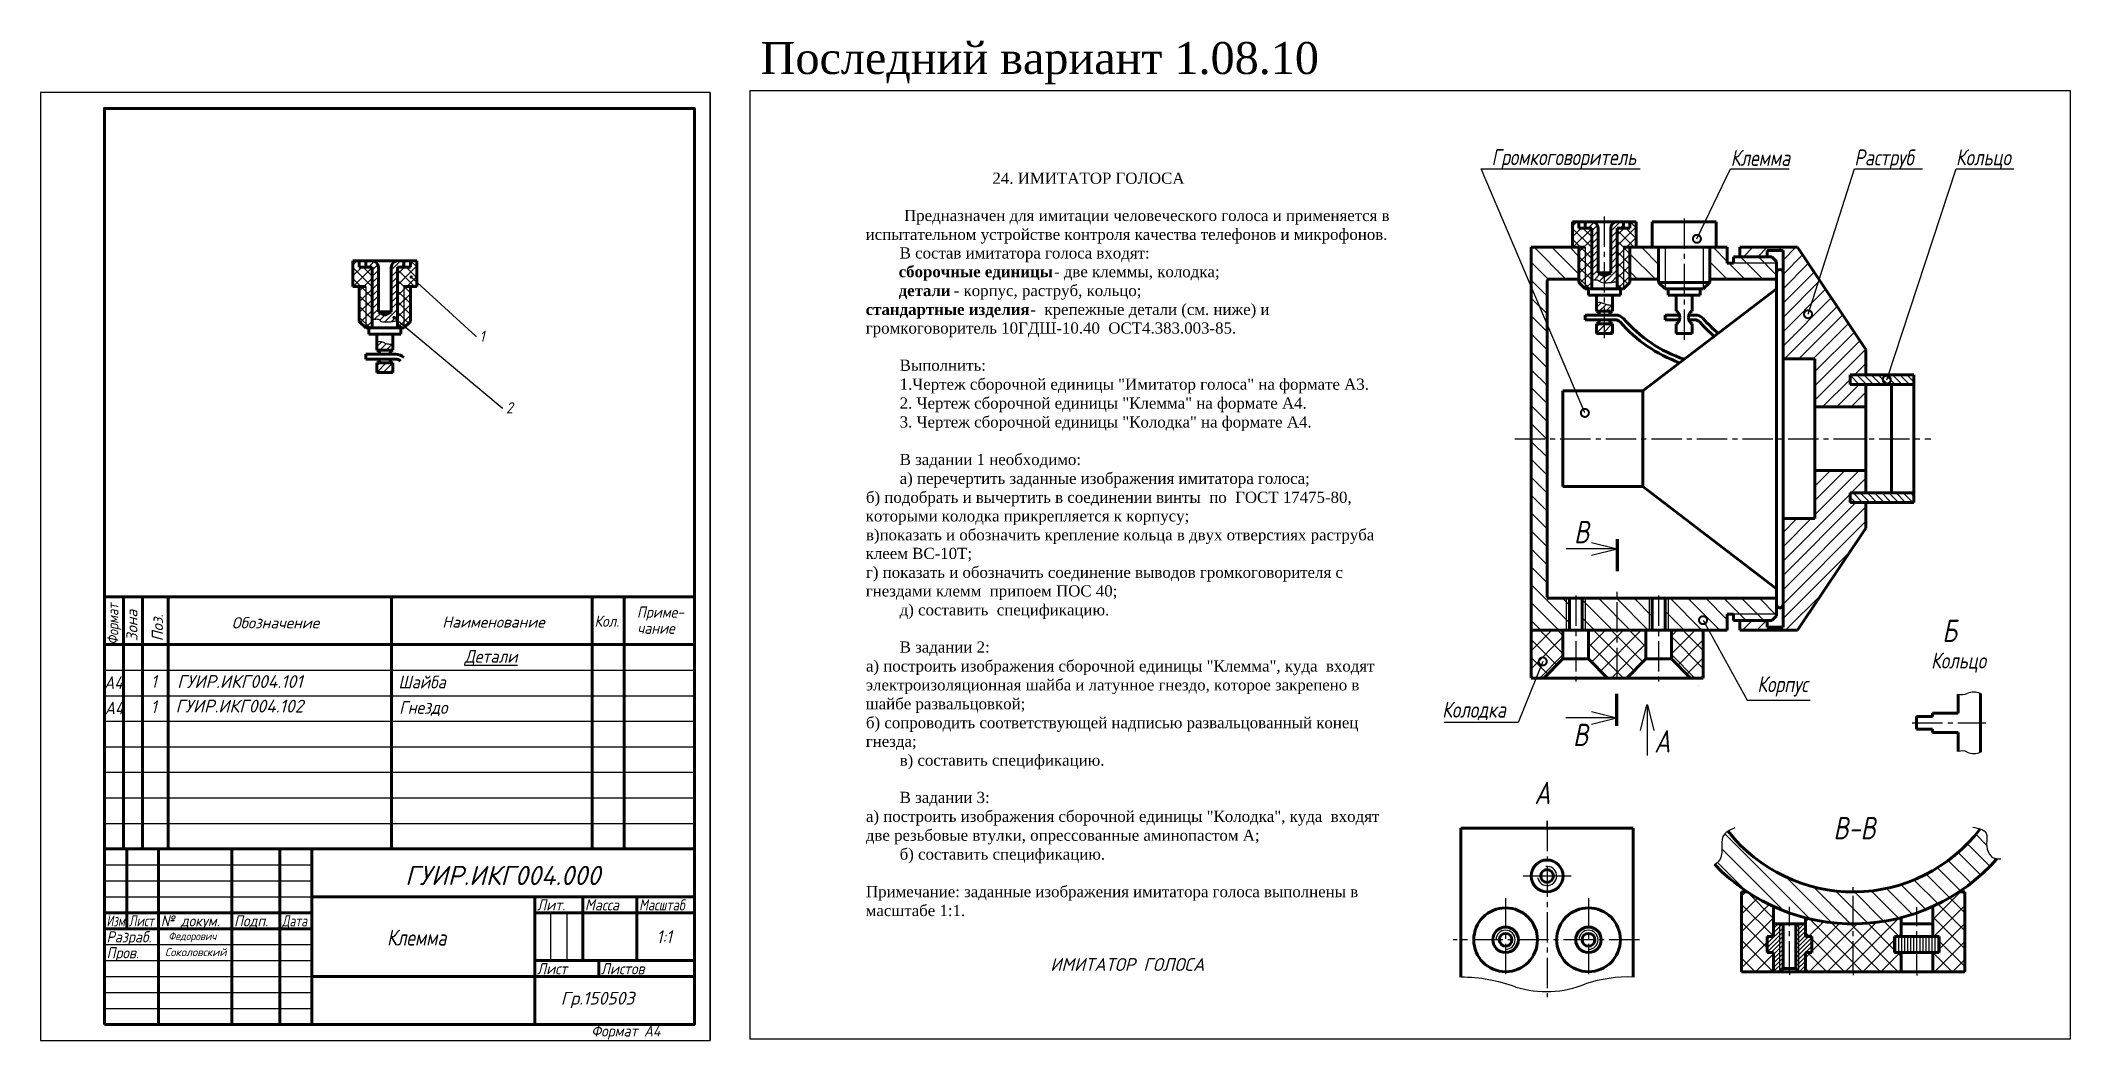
# Model space of a CAD drawing. Header units: millimetres. Extents: x 0 to 636, y 0 to 313.
import ezdxf
from ezdxf import colors
from ezdxf.entities.mleader import LeaderData, LeaderLine
from ezdxf.math import Vec2, Vec3

# ---------------------------------------------------------------- set-up
doc = ezdxf.new("R2010")
doc.units = ezdxf.units.MM
doc.header["$LTSCALE"] = 0.5
doc.linetypes.add('осевая2', pattern=[28.575000000000003, 19.05, -3.175, 3.175, -3.175])
doc.layers.get('Defpoints').update_dxf_attribs({"color": 5})
doc.styles.add('MtXpl_Times_New_Roma', font='timesbd.ttf')
doc.styles.get("Standard").update_dxf_attribs({"font": 'isocpeui.ttf', "width": 0.9})
doc.styles.add('стиль1', font='times.ttf')
doc.dimstyles.get("Standard").update_dxf_attribs({"dimtxt": 5, "dimasz": 5, "dimexe": 2, "dimexo": 0, "dimgap": 1.5, "dimtad": 1, "dimdec": 0, "dimzin": 0, "dimtxsty": 'Standard', "dimcen": 5, "dimadec": 0, "dimazin": 0, "dimtfac": 1, "dimtdec": 0, "dimtofl": 0, "dimtmove": 0, "dimatfit": 3, "dimldrblk": 'DOTSMALL', "dimfxl": 1, "dimtolj": 1, "dimtzin": 0, "dimarcsym": 0})
pattern_1 = [(45, (417.5953580623711, -1.034111595018771), (-2.245064030267288, 2.245064030267288), [])]

msp = doc.modelspace()

# ---------------------------------------------------------------- texts
at = {"color": 1, "lineweight": -3, "style": 'стиль1'}
msp.add_text('Последний вариант 1.08.10', height=10, dxfattribs=at).set_placement((225.7907441036664, 302.7963418218468))
at = {"color": 7, "lineweight": -3, "width": 0.8}
for s, height, p in [('Громкоговоритель', 5, (454.9616666395034, 274.2481422469569)), ('Клемма', 5, (529.9611078875864, 274.0135676266336)), ('Раструб', 5, (568.7302003833221, 274.1454301323072)), ('Кольцо', 5, (600.5705058993653, 274.1807401110955)), ('В', 7, (480.8283246005718, 155.7580426246807)), ('Б', 7, (596.2917670775538, 124.8406893297594)), ('Кольцо', 5, (592.7917670775538, 116.5073559964261)), ('Корпус', 5, (538.3006455309836, 109.1001419739343)), ('Колодка', 5, (439.4869306702028, 101.1119787709166)), ('В', 7, (480.5133234349502, 92.19354133580742)), ('А', 7, (505.983455926056, 90.20425702478776)), ('А', 7, (468.3792004872553, 74.01965252728306)), ('В-В', 7, (562.1586552312764, 63.00802884533562)), ('Клемма', 5, (108.6287468329738, 29.69943764811023))]:
    msp.add_text(s, height=height, dxfattribs=at).set_placement(p)
at = {"color": 7}
for s, style, p in [('                                 24. ИМИТАТОР ГОЛОСА', 'стиль1', (254.8389576342213, 268.3937842459909)), ('Предназначен для имитации человеческого голоса и применяется в', 'стиль1', (270.7455906551297, 256.7271175793243)), ('испытательном устройстве контроля качества телефонов и микрофонов.', 'стиль1', (258.7228797683237, 250.805464130634)), ('           В состав имитатора голоса входят:', 'стиль1', (254.8389576342213, 244.9721307973007)), ('сборочные единицы', 'MtXpl_Times_New_Roma', (269.0509259110778, 239.1312107587651)), ('детали', 'MtXpl_Times_New_Roma', (269.0509259110778, 233.2095573100749)), (' - корпус, раструб, кольцо;', 'стиль1', (284.9931224428697, 233.2095573100749)), (' - две клеммы, колодка;', 'стиль1', (316.4400155064535, 239.1312107587651)), ('стандартные изделия ', 'MtXpl_Times_New_Roma', (258.7149489824549, 227.2879038613846)), ('-  крепежные детали (см. ниже) и', 'стиль1', (310.3576512945936, 227.2879038613846)), ('громкоговоритель 10ГДШ-10.40  ОСТ4.383.003-85.', 'стиль1', (258.7607312463338, 221.4545705280513)), ('           Выполнить:', 'стиль1', (254.8389576342213, 209.7879038613846)), ('           1.Чертеж сборочной единицы "Имитатор голоса" на формате А3.', 'стиль1', (254.8389576342213, 203.8662504126944)), ('           2. Чертеж сборочной единицы "Клемма" на формате А4.', 'стиль1', (254.8389576342213, 197.9445969640042)), ('           3. Чертеж сборочной единицы "Колодка" на формате А4.', 'стиль1', (254.8389576342213, 192.022943515314)), ('           В задании 1 необходимо:', 'стиль1', (254.8389576342213, 180.2679567332904)), ('   б) подобрать и вычертить в соединении винты  по  ГОСТ 17475-80,', 'стиль1', (254.8389576342213, 168.4246498359099)), ('           а) перечертить заданные изображения имитатора голоса;', 'стиль1', (254.8389576342213, 174.3463032846002)), ('которыми колодка прикрепляется к корпусу;', 'стиль1', (258.7228797683237, 162.5913165025766)), ('   в)показать и обозначить крепление кольца в двух отверстиях раструба', 'стиль1', (254.8389576342213, 156.6696630538864)), ('клеем ВС-10Т;', 'стиль1', (258.7228797683237, 150.836329720553)), ('   г) показать и обозначить соединение выводов громкоговорителя с', 'стиль1', (254.8389576342213, 144.9146762718628)), ('гнездами клемм  припоем ПОС 40;', 'стиль1', (258.7607312463338, 139.0813429385295)), ('           д) составить  спецификацию.', 'стиль1', (254.8389576342213, 133.1596894898393)), ('           В задании 2:', 'стиль1', (254.8389576342213, 121.4930228231726)), ('   а) построить изображения сборочной единицы "Клемма", куда  входят', 'стиль1', (254.8389576342213, 115.5713693744823)), ('электроизоляционная шайба и латунное гнездо, которое закрепено в', 'стиль1', (258.7708249738031, 109.6497159257921)), ('шайбе развальцовкой;', 'стиль1', (258.7228797683237, 103.7280624771019)), ('   б) сопроводить соответствующей надписью развальцованный конец', 'стиль1', (254.8389576342213, 97.80640902841168)), ('гнезда;', 'стиль1', (258.7607312463338, 91.97307569507834)), ('           в) составить спецификацию.', 'стиль1', (254.8389576342213, 86.05142224638813)), ('           В задании 3:', 'стиль1', (254.8389576342213, 74.38475557972146)), ('   а) построить изображения сборочной единицы "Колодка", куда  входят', 'стиль1', (254.8389576342213, 68.46310213103125)), ('две резьбовые втулки, опрессованные аминопастом А;', 'стиль1', (258.7733484056704, 62.54144868234103)), ('           б) составить спецификацию.', 'стиль1', (254.8389576342213, 56.61979523365081)), ('   Примечание: заданные изображения имитатора голоса выполнены в', 'стиль1', (254.8389576342213, 44.86480845162724)), ('масштабе 1:1.', 'стиль1', (258.7228797683237, 38.94315500293702))]:
    msp.add_text(s, height=3.5, dxfattribs=dict(at, style=style)).set_placement(p)
at = {"color": 7, "linetype": 'Continuous', "width": 0.8}
msp.add_text('Формат', height=3.5, rotation=90, dxfattribs=at).set_placement((24.38106117667871, 124.0000002780579))
at = {"color": 7, "linetype": 'Continuous'}
for s, p in [('Зона', (30.38106117667871, 125.0424217704269)), ('Поз.', (38.38106117667871, 125.0424217704268))]:
    msp.add_text(s, height=3.5, rotation=90, dxfattribs=at).set_placement(p)
at = {"color": 7, "linetype": 'Continuous', "width": 0.9}
for s, p in [('Приме-', (186.9802692869962, 132.4380494544434)), ('Кол.', (173.671222448186, 129.5909810417603)), ('чание', (187.1121858670722, 127.3761800484579))]:
    msp.add_text(s, height=3.5, dxfattribs=at).set_placement(p)
at = {"color": 7, "linetype": 'Continuous'}
for s, p in [('Обозначение', (59.96475230612779, 129.0955061750602)), ('Наименование', (125.9480959628156, 129.3308708503545))]:
    msp.add_text(s, height=3.5, dxfattribs=at).set_placement(p)
at = {"color": 7, "linetype": 'Continuous', "lineweight": -3}
for s, width, p in [('Изм.', 0.7, (20.67122178305425, 35.70215167938898)), ('Лист', 0.75, (27.67122178305425, 35.70215167938898)), ('№ докум.', 0.9, (37.67122178305431, 35.70215167938898)), ('Подп.', 0.9, (60.67122178305434, 35.70215167938898)), ('Дата', 0.75, (75.67122178305434, 35.70215167938898)), ('Лит.', 0.9, (155.6712217830542, 40.70215167938898)), ('Масса', 0.9, (170.6712217830542, 40.70215167938898)), ('Масштаб', 0.8, (187.6712217830542, 40.70215167938898)), ('Разраб.', 0.9, (20.67122178305422, 30.70215167938898)), ('Пров.', 0.9, (20.67122178305425, 25.70215167938898)), ('Лист', 0.9, (155.6712217830542, 20.70215167938898)), ('Листов', 0.9, (175.6712217830542, 20.70215167938898))]:
    msp.add_text(s, height=3.5, dxfattribs=dict(at, width=width)).set_placement(p)
at = {"color": 7, "linetype": 'Continuous', "lineweight": 70, "width": 0.9}
msp.add_text('Формат А4', height=3.5, dxfattribs=at).set_placement((172.6632925705109, 1.202439708840757))
at = {"attachment_point": 1}
for s, width, gutter_width, insert, char_height in [('\\pxqc;{\\LДетали}', 63, 50, (109.7448770754485, 122.3192528114203), 4), ('А4', 6.033850135888997, 50, (19.86182941529319, 114.1025658721546), 4), ('1', 8.01451812633968, 50, (34.64093057836544, 114.4481726128333), 4), ('{\\H0.4x;\\W1;ГУИР.ИКГ004.101}', 69.9253370720071, 50, (42.81670298999052, 114.4319622579033), 10), ('Шайба', 63, 50, (112.2033987459436, 114.2910371602948), 4), ('А4', 6.033850135888997, 50, (20.09820962068989, 106.1221513738706), 4), ('1', 8.01451812633968, 50, (34.63798432209296, 106.5257253515538), 4), ('{\\H0.4x;\\W1;ГУИР.ИКГ004.102}', 69.9253370720071, 50, (42.31174838721199, 106.7275159483092), 10), ('Гнездо', 63, 50, (112.4397789513403, 106.3106226620107), 4), ('Федорович', 19.95840257208647, 20, (40.05281288198967, 33.90283237335825), 2.5), ('1:1', 18, 50, (193.1940684110984, 34.49991362911624), 4)]:
    msp.add_mtext_dynamic_manual_height_columns(s, width=width, gutter_width=gutter_width, heights=[0], dxfattribs=dict(at, insert=insert, char_height=char_height))
at = {"style": 'стиль1'}
for s, width, heights, insert, char_height, attachment_point in [('{\\fISOCPEUR|b1|i1|c204|p34;ГУИР.ИКГ004.000 }', 119.7228501673484, [14.24662862342109], (144.8973681244204, 54.68184625285039), 6, 2), ('{\\fISOCPEUR|b0|i1|c204|p34;Соколовский}', 23.00000000000011, [0], (39.01119592444593, 28.89059861668375), 2.5, 1), ('{\\fISOCPEUR|b1|i1|c204|p34;ИМИТАТОР ГОЛОСА}', 69.99999999999989, [0], (340.7662409819982, 25.77239475337519), 4, 2), ('{\\fISOCPEUR|b0|i1|c204|p34;Гр.150503}', 50, [27.21547176568873], (163.0943850540334, 15.20389970343031), 4, 1)]:
    msp.add_mtext_dynamic_manual_height_columns(s, width=width, gutter_width=20, heights=heights, dxfattribs=dict(at, insert=insert, char_height=char_height, attachment_point=attachment_point))

# ---------------------------------------------------------------- blocks, each defined once
blk = doc.blocks.new('_DotSmall')
at = {"color": 0, "linetype": 'ByBlock', "const_width": 0.5}
blk.add_lwpolyline([(-0.0625, 0, 1), (0.0625, 0, 1)], format="xyb", close=True, dxfattribs=at)
blk = doc.blocks.new('_Dot')
at = {"color": 0, "linetype": 'ByBlock', "lineweight": -2}
blk.add_line((-0.5, 0), (-1, 0), dxfattribs=at)
at = {"color": 0, "linetype": 'ByBlock', "const_width": 0.5}
blk.add_lwpolyline([(-0.25, 0, 1), (0.25, 0, 1)], format="xyb", close=True, dxfattribs=at)

# ---------------------------------------------------------------- hatches: boundary and pattern name
at = {"lineweight": -3}
h = msp.add_hatch(dxfattribs=at)
h.set_pattern_fill('ANSI37', scale=0.75, style=0)
h.set_pattern_definition([(45, (222.367960409664, 0.516374175716237), (-1.683798022700466, 1.683798022700466), []), (135, (222.367960409664, 0.516374175716237), (-1.683798022700466, -1.683798022700466), [])])
h.paths.add_polyline_path([(486.367960409664, 254.5163741757162), (482.367960409664, 254.5163741757162), (482.367960409664, 256.5163741757162), (480.367960409664, 256.5163741757162), (480.367960409664, 248.5163741757162), (484.367960409664, 248.5163741757163), (484.367960409664, 235.5163741757162), (486.367960409664, 235.5163741757162), (486.367960409664, 240.5353105744371)])
h.paths.add_polyline_path([(500.367960409664, 256.5163741757162), (498.367960409664, 256.5163741757162), (498.367960409664, 254.5163741757162), (494.367960409664, 254.5163741757162), (494.367960409664, 240.5353105744371), (494.367960409664, 235.5163741757162), (496.367960409664, 235.5163741757162), (496.367960409664, 248.5163741757162), (500.367960409664, 248.5163741757162)])
h.paths.add_polyline_path([(498.367960409664, 248.5163741757162), (496.367960409664, 248.5163741757162), (496.367960409664, 235.5163741757162), (498.367960409664, 237.5163741757162)], flags=16)
h.paths.add_polyline_path([(484.367960409664, 248.5163741757162), (482.367960409664, 248.5163741757162), (482.367960409664, 237.5163741757162), (484.367960409664, 235.5163741757162)])
h = msp.add_hatch(dxfattribs=at)
h.set_pattern_fill('ANSI31', scale=0.45, style=0)
h.set_pattern_definition([(45, (417.5953580623711, -1.034111595018771), (-1.01027881362028, 1.01027881362028), [])])
h.paths.add_polyline_path([(494.367960409664, 254.5163741757162), (496.3679604096639, 254.5163741757162), (496.367960409664, 256.5163741757162), (494.367960409664, 256.5163741757162, 0.4142135623731013), (492.367960409664, 254.5163741757162), (492.367960409664, 240.5163741757162), (490.367960409664, 239.5163741757162), (490.367960409664, 237.4206268698699, 0.14109853619801), (493.4790168358813, 237.8263334930351, -0.114144084926674), (494.367960409664, 237.9243704648712), (494.367960409664, 240.5353105744371)])
h.paths.add_polyline_path([(488.367960409664, 254.5163741757162, 0.4142135623730951), (486.367960409664, 256.5163741757162), (484.367960409664, 256.5163741757162), (484.367960409664, 254.5163741757162), (486.367960409664, 254.5163741757162), (486.367960409664, 240.5353105744371), (486.367960409664, 238.2252207318529, -0.1313833230993439), (489.2884731891731, 237.6951849310066, 0.0492347723719742), (490.367960409664, 237.4206268698699), (490.367960409664, 239.5163741757162), (488.367960409664, 240.5163741757162)])
h = msp.add_hatch(dxfattribs=at)
h.set_pattern_fill('ANSI31', scale=1.25, angle=90, style=0)
h.set_pattern_definition([(135, (222.367960409664, 0.516374175716237), (-2.806330037834111, -2.80633003783411), [])])
h.paths.add_polyline_path([(478.367960409664, 138.5163741757162), (472.367960409664, 138.5163741757162), (472.367960409664, 138.9752109816103), (472.3679604096639, 188.5163741757162), (467.367960409664, 188.5163741757162), (467.367960409664, 128.5163741757162), (478.3679604096639, 128.5163741757162)])
h.paths.add_polyline_path([(494.367960409664, 138.5163741757162), (484.367960409664, 138.5163741757162), (484.367960409664, 128.5163741757162), (494.3679604096639, 128.5163741757162)])
h.paths.add_polyline_path([(504.367960409664, 138.5163741757162), (494.367960409664, 138.5163741757162), (494.367960409664, 128.5163741757162), (504.3679604096641, 128.5163741757162)])
h.paths.add_polyline_path([(544.367960409664, 133.9677519868542), (544.367960409664, 135.5163741757162), (544.367960409664, 138.5163741757162), (510.367960409664, 138.5163741757162), (510.3679604096641, 128.5163741757162), (528.867960409664, 128.5163741757162), (528.867960409664, 133.5163741757162), (530.867960409664, 133.5163741757162), (544.367960409664, 133.5163741757162)])
h.paths.add_polyline_path([(544.367960409664, 133.0163741757162), (544.367960409664, 133.5163741757162), (530.867960409664, 133.5163741757162), (530.867960409664, 131.5163741757162), (542.867960409664, 131.5163741757163)], flags=17)
h.paths.add_polyline_path([(482.367960409664, 248.5163741757162), (467.367960409664, 248.5163741757162), (467.367960409664, 188.5163741757163), (472.367960409664, 188.5163741757163), (472.367960409664, 238.0575373698222), (472.367960409664, 238.5163741757162), (482.367960409664, 238.5163741757162)])
h.paths.add_polyline_path([(507.367960409664, 248.5163741757162), (498.367960409664, 248.5163741757162), (498.367960409664, 238.5163741757163), (507.367960409664, 238.5163741757162)])
h.paths.add_polyline_path([(544.367960409664, 241.5163741757162), (544.367960409664, 243.5163741757162), (530.867960409664, 243.5163741757162), (528.867960409664, 243.5163741757162), (528.867960409664, 248.5163741757162), (523.367960409664, 248.5163741757162), (523.367960409664, 238.5163741757163), (544.367960409664, 238.5163741757162)])
h.paths.add_polyline_path([(542.867960409664, 245.5163741757162), (530.867960409664, 245.5163741757163), (530.867960409664, 243.5163741757162), (544.367960409664, 243.5163741757162), (544.367960409664, 244.0163741757162)], flags=17)
h.paths.add_polyline_path([(505.367960409664, 138.5163741757162), (504.3679604096641, 138.5163741757162), (504.367960409664, 128.5163741757162), (505.367960409664, 128.5163741757162)])
h.paths.add_polyline_path([(510.367960409664, 138.5163741757162), (509.367960409664, 138.5163741757162), (509.367960409664, 128.5163741757162), (510.367960409664, 128.5163741757162)])
h.paths.add_polyline_path([(484.367960409664, 138.5163741757162), (483.367960409664, 138.5163741757162), (483.367960409664, 128.5163741757162), (484.367960409664, 128.5163741757162)])
h.paths.add_polyline_path([(479.367960409664, 138.5163741757162), (478.367960409664, 138.5163741757162), (478.3679604096639, 128.5163741757162), (479.367960409664, 128.5163741757162)])
h = msp.add_hatch(dxfattribs=at)
h.set_pattern_fill('ANSI31', style=0)
h.set_pattern_definition(pattern_1)
h.paths.add_polyline_path([(550.867960409664, 248.5163741757162), (532.867960409664, 248.5163741757162), (532.867960409664, 245.5163741757162), (541.367960409664, 245.5163741757162), (541.367960409664, 247.5163741757162), (546.367960409664, 247.5163741757162), (546.367960409664, 241.5163741757162), (546.367960409664, 241.3213314932428), (546.367960409664, 213.5163741757162), (556.367960409664, 213.5163741757162), (556.367960409664, 198.5163741757162), (572.367960409664, 198.5163741757162), (572.367960409664, 205.5163741757163), (567.367960409664, 205.5163741757162), (567.367960409664, 208.5163741757162), (572.367960409664, 208.5163741757162), (572.367960409664, 216.5163741757162)])
h = msp.add_hatch(dxfattribs=at)
h.set_pattern_fill('ANSI37', scale=0.75, style=0)
h.set_pattern_definition([(45, (-160.0580490373559, -11.75821070688175), (-1.683798022700466, 1.683798022700466), []), (135, (-160.0580490373559, -11.75821070688175), (-1.683798022700466, -1.683798022700466), [])])
h.paths.add_polyline_path([(103.9419509626441, 242.2417892931182), (99.94195096264411, 242.2417892931182), (99.94195096264411, 244.2417892931182), (97.94195096264411, 244.2417892931182), (97.94195096264411, 236.2417892931182), (101.9419509626441, 236.2417892931183), (101.9419509626441, 223.2417892931182), (103.9419509626441, 223.2417892931182), (103.9419509626441, 228.2607256918391)])
h.paths.add_polyline_path([(117.9419509626441, 244.2417892931182), (115.9419509626441, 244.2417892931182), (115.9419509626441, 242.2417892931182), (111.9419509626441, 242.2417892931182), (111.9419509626441, 228.2607256918391), (111.9419509626441, 223.2417892931182), (113.9419509626441, 223.2417892931182), (113.9419509626441, 236.2417892931182), (117.9419509626441, 236.2417892931182)])
h.paths.add_polyline_path([(115.9419509626441, 236.2417892931182), (113.9419509626441, 236.2417892931182), (113.9419509626441, 223.2417892931182), (115.9419509626441, 225.2417892931182)], flags=16)
h.paths.add_polyline_path([(101.9419509626441, 236.2417892931182), (99.94195096264411, 236.2417892931182), (99.94195096264411, 225.2417892931182), (101.9419509626441, 223.2417892931182)])
h = msp.add_hatch(dxfattribs=at)
h.set_pattern_fill('ANSI31', scale=0.45, style=0)
h.set_pattern_definition([(45, (35.16934861535128, -13.30869647761676), (-1.01027881362028, 1.01027881362028), [])])
h.paths.add_polyline_path([(111.9419509626441, 242.2417892931182), (113.9419509626441, 242.2417892931182), (113.9419509626441, 244.2417892931182), (111.9419509626441, 244.2417892931182, 0.4142135623731013), (109.9419509626441, 242.2417892931182), (109.9419509626441, 228.2417892931182), (107.9419509626441, 227.2417892931182), (107.9419509626441, 225.1460419872719, 0.14109853619801), (111.0530073888614, 225.5517486104371, -0.114144084926674), (111.9419509626441, 225.6497855822732), (111.9419509626441, 228.2607256918391)])
h.paths.add_polyline_path([(105.9419509626441, 242.2417892931182, 0.4142135623730951), (103.9419509626441, 244.2417892931182), (101.9419509626441, 244.2417892931182), (101.9419509626441, 242.2417892931182), (103.9419509626441, 242.2417892931182), (103.9419509626441, 228.2607256918391), (103.9419509626441, 225.9506358492549, -0.1313833230993439), (106.8624637421533, 225.4206000484086, 0.0492347723719742), (107.9419509626441, 225.1460419872719), (107.9419509626441, 227.2417892931182), (105.9419509626441, 228.2417892931182)])
h = msp.add_hatch(dxfattribs=at)
h.set_pattern_fill('ANSI31', scale=0.45, style=0)
h.set_pattern_definition([(45, (222.367960409664, 0.516374175716237), (-1.01027881362028, 1.01027881362028), [])])
edge = h.paths.add_edge_path()
edge.add_spline(control_points=[(492.867960409664, 230.3581808213337), (492.6568887497052, 230.3723802135826), (492.2926909060952, 230.396727407712), (491.7126109599223, 230.4336847436704), (491.0685045221762, 230.5237498857239), (490.619659844411, 230.7134137440424), (490.3679604096639, 230.8225095981211)], knot_values=[2.799717613088148, 2.799717613088148, 2.799717613088148, 2.799717613088148, 3.434152947934105, 3.894617844478948, 4.546018385307338, 5.366154528397134, 5.366154528397134, 5.366154528397134, 5.366154528397134], degree=3, periodic=0)
edge.add_line((490.3679604096639, 230.822509598121), (490.367960409664, 228.5163741757163))
edge.add_line((490.367960409664, 228.5163741757163), (492.867960409664, 228.5163741757162))
edge.add_line((492.867960409664, 228.5163741757162), (492.867960409664, 230.3581808213337))
edge = h.paths.add_edge_path()
edge.add_spline(control_points=[(490.3679604096639, 230.8225095981211), (490.2137757577246, 230.8893389348895), (489.6303355682512, 231.1460726323812), (488.7621089275057, 231.3675670498029), (488.0882812791464, 231.209938622635), (487.8679604096639, 231.1492022699506)], knot_values=[0.2266494093230902, 0.2266494093230902, 0.2266494093230902, 0.2266494093230902, 0.7290438858628745, 2.120613584702421, 2.799717613088149, 2.799717613088149, 2.799717613088149, 2.799717613088149], degree=3, periodic=0)
edge.add_line((487.867960409664, 231.1492022699505), (487.867960409664, 228.5163741757162))
edge.add_line((487.867960409664, 228.5163741757162), (490.367960409664, 228.5163741757163))
edge.add_line((490.367960409664, 228.5163741757163), (490.367960409664, 230.8225095981211))
h.paths.add_polyline_path([(490.367960409664, 224.5163741757162), (487.867960409664, 224.5163741757162), (487.867960409664, 221.5163741757163), (490.3679604096639, 221.5163741757162)])
h.paths.add_polyline_path([(492.8635894151, 224.5163741757163), (490.367960409664, 224.5163741757162), (490.3679604096639, 221.5163741757162), (492.8680344943176, 221.5163741757163)])
h = msp.add_hatch(dxfattribs=at)
h.set_pattern_fill('ANSI31', scale=0.45, style=0)
h.set_pattern_definition([(45, (-160.0580490373559, -11.75821070688175), (-1.01027881362028, 1.01027881362028), [])])
edge = h.paths.add_edge_path()
edge.add_spline(control_points=[(110.4419509626441, 218.0835959387357), (110.2308793026854, 218.0977953309846), (109.8666814590753, 218.122142525114), (109.2866015129025, 218.1590998610724), (108.6424950751563, 218.2491650031259), (108.1936503973911, 218.4388288614444), (107.941950962644, 218.5479247155231)], knot_values=[2.799717613088148, 2.799717613088148, 2.799717613088148, 2.799717613088148, 3.434152947934105, 3.894617844478948, 4.546018385307338, 5.366154528397134, 5.366154528397134, 5.366154528397134, 5.366154528397134], degree=3, periodic=0)
edge.add_line((107.9419509626441, 218.547924715523), (107.9419509626441, 216.2417892931183))
edge.add_line((107.9419509626441, 216.2417892931183), (110.4419509626441, 216.2417892931182))
edge.add_line((110.4419509626441, 216.2417892931182), (110.4419509626441, 218.0835959387357))
edge = h.paths.add_edge_path()
edge.add_spline(control_points=[(107.941950962644, 218.5479247155231), (107.7877663107047, 218.6147540522915), (107.2043261212313, 218.8714877497832), (106.3360994804858, 219.0929821672049), (105.6622718321265, 218.935353740037), (105.4419509626441, 218.8746173873526)], knot_values=[0.2266494093230902, 0.2266494093230902, 0.2266494093230902, 0.2266494093230902, 0.7290438858628745, 2.120613584702421, 2.799717613088149, 2.799717613088149, 2.799717613088149, 2.799717613088149], degree=3, periodic=0)
edge.add_line((105.4419509626441, 218.8746173873525), (105.4419509626441, 216.2417892931182))
edge.add_line((105.4419509626441, 216.2417892931182), (107.9419509626441, 216.2417892931183))
edge.add_line((107.9419509626441, 216.2417892931183), (107.9419509626442, 218.5479247155231))
h.paths.add_polyline_path([(107.9419509626441, 212.2417892931182), (105.4419509626441, 212.2417892931182), (105.4419509626442, 209.2417892931183), (107.9419509626441, 209.2417892931182)])
h.paths.add_polyline_path([(110.4375799680802, 212.2417892931183), (107.9419509626441, 212.2417892931182), (107.9419509626441, 209.2417892931182), (110.4420250472978, 209.2417892931183)])
h = msp.add_hatch(dxfattribs=at)
h.set_pattern_fill('ANSI31', scale=0.5, angle=90, style=0)
h.set_pattern_definition([(135, (417.5953580623711, -1.034111595018771), (-1.122532015133644, -1.122532015133644), [])])
h.paths.add_polyline_path([(567.367960409664, 208.5163741757162), (567.367960409664, 205.5163741757163), (572.367960409664, 205.5163741757162), (587.367960409664, 205.5163741757163), (587.367960409664, 208.5163741757163)])
h.paths.add_polyline_path([(572.367960409664, 171.5163741757162), (567.367960409664, 171.5163741757162), (567.367960409664, 168.5163741757162), (572.367960409664, 168.5163741757162), (587.367960409664, 168.5163741757162), (587.367960409664, 171.5163741757162)])
h = msp.add_hatch(dxfattribs=at)
h.set_pattern_fill('ANSI31', style=0)
h.set_pattern_definition(pattern_1)
h.paths.add_polyline_path([(546.367960409664, 129.5163741757162), (541.367960409664, 129.5163741757162), (541.367960409664, 131.5163741757162), (532.867960409664, 131.5163741757162), (532.867960409664, 128.5163741757162), (550.867960409664, 128.5163741757163), (572.367960409664, 160.5163741757163), (572.367960409664, 168.5163741757162), (567.367960409664, 168.5163741757162), (567.367960409664, 171.5163741757162), (572.367960409664, 171.5163741757163), (572.367960409664, 178.5163741757162), (556.367960409664, 178.5163741757162), (556.367960409664, 163.5163741757162), (546.367960409664, 163.5163741757163)])
h = msp.add_hatch(dxfattribs=at)
h.set_pattern_fill('ANSI37', scale=1.25, style=0)
h.set_pattern_definition([(45, (222.2056989863426, 0.3304667882336787), (-2.80633003783411, 2.806330037834111), []), (135, (222.2056989863426, 0.3304667882336787), (-2.806330037834111, -2.80633003783411), [])])
h.paths.add_polyline_path([(477.367960409664, 119.7786646001406), (477.3679604096639, 128.5163741757162), (467.367960409664, 128.5163741757163), (467.367960409664, 113.5163741757162), (471.3679604096639, 113.5163741757162)])
h.paths.add_polyline_path([(491.367960409664, 113.5163741757162), (497.3679604096639, 113.5163741757162), (503.367960409664, 119.5163741757162), (503.367960409664, 128.5163741757162), (494.367960409664, 128.5163741757162), (485.367960409664, 128.5163741757162), (485.367960409664, 119.7786646001406)])
h.paths.add_polyline_path([(521.367960409664, 128.5163741757162), (511.367960409664, 128.5163741757162), (511.367960409664, 119.5163741757162), (517.367960409664, 113.5163741757162), (521.367960409664, 113.5163741757162)])
h = msp.add_hatch(dxfattribs=at)
h.set_pattern_fill('ANSI31', scale=1.25, angle=90, style=0)
h.set_pattern_definition([(135, (223.3766621743315, -1.006065360374947), (-2.806330037834111, -2.80633003783411), [])])
edge = h.paths.add_edge_path()
edge.add_arc((568.367960409664, 96.51637417571627), 50.00000000000003, 218.3266695738246, 270, ccw=False)
edge.add_spline(control_points=[(529.1435706186676, 65.509161377353), (528.436093843753, 65.05259580573798), (526.9189459534089, 63.68976894857087), (527.2027713544938, 60.49405468076313), (527.1271866752322, 57.82715596121996), (526.3039687027601, 56.00297365801282), (525.3667043296214, 55.33252626188022), (524.9793178180141, 55.07453910469084)], knot_values=[2.15478580044078, 2.15478580044078, 2.15478580044078, 2.15478580044078, 4.599677073266757, 8.478846250566395, 10.69317473809896, 12.74945804348338, 14.1286554012665, 14.1286554012665, 14.1286554012665, 14.1286554012665], degree=3, periodic=0)
edge.add_arc((568.367960409664, 96.51637417571624), 60.00000000000001, 223.6853277114072, 270)
edge.add_line((568.367960409664, 36.51637417571623), (568.367960409664, 46.51637417571624))
edge = h.paths.add_edge_path()
edge.add_spline(control_points=[(613.4474015814167, 56.92036448228306), (612.9794362067707, 56.97637696129311), (612.0357051575157, 57.20882820355322), (610.5504442650351, 58.81884960816086), (609.9710270972071, 61.50552982903557), (610.6427014701756, 65.05217846736184), (609.0202969527168, 65.97161606146423), (608.1675911447319, 66.25105750213353)], knot_values=[2.024828961677793, 2.024828961677793, 2.024828961677793, 2.024828961677793, 3.414692803807005, 4.975693502663747, 8.209649568504663, 11.61656872083134, 14.12263158167823, 14.12263158167823, 14.12263158167823, 14.12263158167823], degree=3, periodic=0)
edge.add_arc((568.367960409664, 96.51637417571627), 50.00000000000003, 270, 322.7491113776937, ccw=False)
edge.add_line((568.367960409664, 46.51637417571624), (568.367960409664, 36.51637417571622))
edge.add_arc((568.3679604096635, 96.51637417571624), 60.00000000000001, 270.0000000000004, 318.7051990682862)
h = msp.add_hatch(dxfattribs=at)
h.set_pattern_fill('ANSI37', scale=1.25, style=0)
h.set_pattern_definition([(45, (223.3766621743315, -1.006065360374947), (-2.80633003783411, 2.806330037834111), []), (135, (223.3766621743315, -1.006065360374947), (-2.806330037834111, -2.80633003783411), [])])
h.paths.add_polyline_path([(568.367960409664, 36.51637417571624, -0.06667203090787056), (553.367960409664, 38.52546583624615), (553.367960409664, 36.51637417571624), (553.367960409664, 32.51637417571624), (555.367960409664, 32.51637417571624), (555.367960409664, 27.51637417571624), (553.367960409664, 27.51637417571624), (553.367960409664, 21.51637417571624), (568.367960409664, 21.51637417571624)])
h.paths.add_polyline_path([(568.367960409664, 21.51637417571624), (583.367960409664, 21.51637417571624), (583.367960409664, 27.51637417571624), (581.367960409664, 27.51637417571624), (581.367960409664, 32.51637417571624), (583.367960409664, 32.51637417571624), (583.367960409664, 36.51637417571624), (583.367960409664, 38.52546583624616, -0.06667203090787058), (568.367960409664, 36.51637417571624)])
h.paths.add_polyline_path([(595.367960409664, 27.51637417571624), (593.367960409664, 27.51637417571624), (593.367960409664, 21.51637417571624), (603.367960409664, 21.51637417571624), (603.367960409664, 46.51637417571624), (600.6169914028582, 46.51637417571624, -0.03685002700985059), (593.367960409664, 42.29138027625345), (593.367960409664, 39.68265132416639), (593.367960409664, 36.51637417571624), (593.367960409664, 32.51637417571624), (595.367960409664, 32.51637417571624)])
edge = h.paths.add_edge_path()
edge.add_arc((568.367960409664, 96.51637417571624), 60.00000000000001, 236.4426902380792, 245.3756816478358)
edge.add_line((543.367960409664, 41.97281360253766), (543.367960409664, 32.51637417571624))
edge.add_line((543.367960409664, 32.51637417571624), (541.367960409664, 32.51637417571624))
edge.add_line((541.367960409664, 32.51637417571624), (541.367960409664, 27.51637417571624))
edge.add_line((541.367960409664, 27.51637417571624), (543.367960409664, 27.51637417571624))
edge.add_line((543.367960409664, 27.51637417571624), (543.367960409664, 21.51637417571624))
edge.add_line((543.367960409664, 21.51637417571624), (533.367960409664, 21.51637417571624))
edge.add_line((533.367960409664, 21.51637417571624), (533.367960409664, 46.51637417571624))
edge.add_line((533.367960409664, 46.51637417571624), (535.20171250611, 46.51637417571624))
h = msp.add_hatch(dxfattribs=at)
h.set_pattern_fill('ANSI31', scale=0.3, style=0)
h.set_pattern_definition([(45, (405.6171346994761, -20.57783390446002), (-0.6735192090801864, 0.6735192090801865), [])])
h.paths.add_polyline_path([(551.367960409664, 21.51637417571624), (553.367960409664, 21.51637417571624), (553.367960409664, 27.51637417571624), (555.367960409664, 27.51637417571624), (555.367960409664, 32.51637417571624), (553.367960409664, 32.51637417571624), (553.367960409664, 36.51637417571624), (551.367960409664, 36.51637417571624)])
h.paths.add_polyline_path([(550.367960409664, 22.51637417571622), (551.367960409664, 21.51637417571624), (551.367960409664, 22.51637417571624), (551.367960409664, 24.51637417571624), (551.367960409664, 36.51637417571624), (550.367960409664, 36.51637417571624)])
h.paths.add_polyline_path([(545.367960409664, 21.51637417571624), (546.367960409664, 22.51637417571622), (546.367960409664, 36.51637417571624), (545.367960409664, 36.51637417571624)])
h.paths.add_polyline_path([(545.367960409664, 36.51637417571624), (543.367960409664, 36.51637417571624), (543.367960409664, 32.51637417571624), (541.367960409664, 32.51637417571624), (541.367960409664, 27.51637417571624), (543.367960409664, 27.51637417571624), (543.367960409664, 21.51637417571624), (545.367960409664, 21.51637417571624), (545.367960409664, 22.51637417571624), (545.367960409664, 24.51637417571624)])
h = msp.add_hatch(dxfattribs=at)
h.set_pattern_fill('ANSI31', scale=0.3, angle=45, style=0)
h.set_pattern_definition([(90, (405.4851386544718, -20.57783390446002), (-0.9524999999999999, 1.665334536937735e-16), [])])
h.paths.add_polyline_path([(588.2359643646596, 27.51637417571624), (588.2359643646596, 32.51637417571624), (583.2359643646596, 32.51637417571624), (581.2359643646596, 32.51637417571624), (581.2359643646596, 27.51637417571624), (583.2359643646596, 27.51637417571624)])
h.paths.add_polyline_path([(588.2359643646596, 27.51637417571624), (593.2359643646596, 27.51637417571624), (595.2359643646596, 27.51637417571624), (595.2359643646596, 32.51637417571624), (593.2359643646596, 32.51637417571624), (588.2359643646596, 32.51637417571624)])

# ---------------------------------------------------------------- linework, layer by layer
msp.add_line((209.999999818477, 297), (209.999999818477, 0))
at = {"color": 7, "lineweight": 60}
for p, q in [((480.367960409664, 256.5163741757162), (480.367960409664, 248.5163741757162)), ((490.367960409664, 256.5163741757162), (480.367960409664, 256.5163741757162)), ((482.367960409664, 256.5163741757162), (482.367960409664, 254.5163741757162)), ((484.367960409664, 256.5163741757162), (484.367960409664, 254.5163741757162)), ((490.367960409664, 256.5163741757162), (500.367960409664, 256.5163741757162)), ((494.367960409664, 256.5163741757162), (492.367960409664, 256.5163741757162)), ((496.367960409664, 256.5163741757162), (494.367960409664, 256.5163741757162)), ((498.367960409664, 256.5163741757162), (496.367960409664, 256.5163741757162)), ((496.367960409664, 256.5163741757162), (496.3679604096639, 254.5163741757162)), ((500.367960409664, 256.5163741757162), (498.367960409664, 256.5163741757162)), ((498.367960409664, 256.5163741757162), (498.367960409664, 254.5163741757162)), ((498.367960409664, 256.5163741757162), (498.367960409664, 254.5163741757162)), ((500.367960409664, 256.5163741757162), (500.367960409664, 248.5163741757162)), ((505.367960409664, 256.5163741757162), (505.367960409664, 248.5163741757162)), ((515.367960409664, 256.5163741757162), (505.367960409664, 256.5163741757162)), ((515.367960409664, 256.5163741757162), (525.367960409664, 256.5163741757162)), ((525.367960409664, 256.5163741757162), (525.367960409664, 248.5163741757162)), ((467.367960409664, 188.5163741757162), (467.367960409664, 248.5163741757162)), ((484.367960409664, 248.5163741757162), (467.367960409664, 248.5163741757162)), ((482.367960409664, 254.5163741757162), (486.3679604096639, 254.5163741757162)), ((482.367960409664, 237.5163741757162), (482.367960409664, 248.5163741757162)), ((486.367960409664, 254.5163741757162), (486.367960409664, 240.5353105744371)), ((488.367960409664, 254.5163741757164), (488.367960409664, 240.5163741757162)), ((492.367960409664, 254.5163741757164), (492.367960409664, 240.5163741757162)), ((494.367960409664, 254.5163741757162), (494.367960409664, 240.5353105744371)), ((498.367960409664, 254.5163741757162), (494.367960409664, 254.5163741757162)), ((496.367960409664, 248.5163741757162), (509.367960409664, 248.5163741757162)), ((498.367960409664, 237.5163741757162), (498.367960409664, 248.5163741757162)), ((507.367960409664, 237.5163741757162), (507.367960409664, 248.5163741757162)), ((509.367960409664, 248.5163741757162), (515.367960409664, 248.5163741757162)), ((528.867960409664, 248.5163741757162), (515.367960409664, 248.5163741757162)), ((523.367960409664, 237.5163741757162), (523.367960409664, 248.5163741757162)), ((528.867960409664, 243.5163741757162), (528.867960409664, 248.5163741757162)), ((532.867960409664, 245.5163741757162), (532.867960409664, 248.5163741757162)), ((532.867960409664, 248.5163741757162), (550.867960409664, 248.5163741757162)), ((550.867960409664, 248.5163741757162), (572.367960409664, 216.5163741757162)), ((97.94195096264411, 244.2417892931182), (97.94195096264411, 236.2417892931182)), ((107.9419509626441, 244.2417892931182), (97.94195096264411, 244.2417892931182)), ((99.94195096264411, 244.2417892931182), (99.94195096264411, 242.2417892931182)), ((99.94195096264411, 242.2417892931182), (103.9419509626441, 242.2417892931182)), ((101.9419509626441, 244.2417892931182), (101.9419509626441, 242.2417892931182)), ((103.9419509626441, 242.2417892931182), (103.9419509626441, 228.2607256918391)), ((105.9419509626441, 242.2417892931184), (105.9419509626441, 228.2417892931182)), ((107.9419509626441, 244.2417892931182), (117.9419509626441, 244.2417892931182)), ((111.9419509626441, 244.2417892931182), (109.9419509626441, 244.2417892931182)), ((109.9419509626441, 242.2417892931184), (109.9419509626441, 228.2417892931182)), ((113.9419509626441, 244.2417892931182), (111.9419509626441, 244.2417892931182)), ((111.9419509626441, 242.2417892931182), (111.9419509626441, 228.2607256918391)), ((115.9419509626441, 242.2417892931182), (111.9419509626441, 242.2417892931182)), ((115.9419509626441, 244.2417892931182), (113.9419509626441, 244.2417892931182)), ((113.9419509626441, 244.2417892931182), (113.9419509626441, 242.2417892931182)), ((117.9419509626441, 244.2417892931182), (115.9419509626441, 244.2417892931182)), ((115.9419509626441, 244.2417892931182), (115.9419509626441, 242.2417892931182)), ((115.9419509626441, 244.2417892931182), (115.9419509626441, 242.2417892931182)), ((117.9419509626441, 244.2417892931182), (117.9419509626441, 236.2417892931182)), ((530.867960409664, 243.5163741757162), (528.867960409664, 243.5163741757162)), ((542.867960409664, 245.5163741757162), (530.867960409664, 245.5163741757162)), ((530.867960409664, 245.5163741757162), (530.867960409664, 243.5163741757162)), ((530.867960409664, 245.5163741757162), (532.867960409664, 245.5163741757162)), ((546.367960409664, 247.5163741757162), (541.367960409664, 247.5163741757162)), ((541.367960409664, 247.5163741757162), (541.367960409664, 245.5163741757162)), ((542.867960409664, 245.5163741757162), (544.367960409664, 244.0163741757162)), ((544.367960409664, 243.5163741757162), (544.367960409664, 244.0163741757162)), ((544.367960409664, 241.5163741757162), (544.367960409664, 243.5163741757162)), ((546.367960409664, 188.5163741757162), (546.367960409664, 247.5163741757162)), ((97.94195096264411, 236.2417892931182), (101.9419509626441, 236.2417892931182)), ((99.94195096264411, 225.2417892931182), (99.94195096264411, 236.2417892931182)), ((113.9419509626441, 236.2417892931182), (117.9419509626441, 236.2417892931182)), ((115.9419509626441, 225.2417892931182), (115.9419509626441, 236.2417892931182)), ((472.367960409664, 238.5163741757162), (482.367960409664, 238.5163741757162)), ((472.367960409664, 188.5163741757162), (472.367960409664, 238.0575373698222)), ((482.367960409664, 237.5163741757162), (484.367960409664, 235.5163741757162)), ((484.367960409664, 235.5163741757162), (490.367960409664, 235.5163741757162)), ((485.367960409664, 233.5163741757162), (485.3679604096639, 235.5163741757162)), ((486.367960409664, 240.5353105744371), (486.367960409664, 235.5163741757163)), ((490.367960409664, 240.5163741757162), (488.367960409664, 240.5163741757162)), ((488.367960409664, 240.5163741757162), (490.367960409664, 239.5163741757162)), ((490.367960409664, 240.5163741757162), (492.3679604096639, 240.5163741757162)), ((492.367960409664, 240.5163741757162), (490.367960409664, 239.5163741757162)), ((496.367960409664, 235.5163741757162), (490.367960409664, 235.5163741757162)), ((494.367960409664, 240.5353105744371), (494.367960409664, 235.5163741757163)), ((495.367960409664, 233.5163741757162), (495.367960409664, 235.5163741757162)), ((498.367960409664, 237.5163741757162), (496.367960409664, 235.5163741757162)), ((507.367960409664, 238.5163741757162), (498.367960409664, 238.5163741757162)), ((502.367960409664, 203.5163741757162), (544.367960409664, 235.5163741757162)), ((507.367960409664, 237.5163741757162), (509.367960409664, 235.5163741757162)), ((507.367960409664, 237.5163741757162), (523.367960409664, 237.5163741757162)), ((509.367960409664, 235.5163741757162), (515.367960409664, 235.5163741757162)), ((510.367960409664, 233.5163741757162), (510.3679604096639, 235.5163741757162)), ((521.367960409664, 235.5163741757162), (515.367960409664, 235.5163741757162)), ((520.367960409664, 233.5163741757162), (520.367960409664, 235.5163741757162)), ((523.367960409664, 237.5163741757162), (521.367960409664, 235.5163741757162)), ((523.367960409664, 238.5163741757162), (544.367960409664, 238.5163741757162)), ((544.367960409664, 238.5163741757162), (544.367960409664, 241.5163741757162)), ((544.367960409664, 234.5163741757162), (544.367960409664, 238.5163741757162)), ((490.367960409664, 233.5163741757162), (485.367960409664, 233.5163741757162)), ((486.367960409664, 233.5163741757162), (490.367960409664, 233.5163741757162)), ((487.867960409664, 233.5163741757162), (487.8679604096639, 228.5163741757162)), ((490.367960409664, 233.5163741757162), (487.867960409664, 233.5163741757162)), ((494.367960409664, 233.5163741757162), (490.367960409664, 233.5163741757162)), ((490.367960409664, 233.5163741757162), (492.867960409664, 233.5163741757162)), ((490.367960409664, 233.5163741757162), (492.867960409664, 233.5163741757162)), ((490.367960409664, 233.5163741757162), (495.367960409664, 233.5163741757162)), ((492.867960409664, 233.5163741757162), (492.867960409664, 228.5163741757162)), ((515.367960409664, 233.5163741757162), (510.367960409664, 233.5163741757162)), ((512.867960409664, 233.5163741757162), (512.867960409664, 228.5163741757162)), ((515.367960409664, 233.5163741757162), (512.867960409664, 233.5163741757162)), ((515.367960409664, 233.5163741757162), (520.367960409664, 233.5163741757162)), ((515.367960409664, 233.5163741757162), (517.867960409664, 233.5163741757162)), ((515.367960409664, 233.5163741757162), (517.867960409664, 233.5163741757162)), ((517.867960409664, 233.5163741757162), (517.867960409664, 228.5163741757162)), ((544.367960409664, 188.5163741757162), (544.367960409664, 234.5163741757162)), ((544.367960409664, 188.5163741757162), (544.367960409664, 234.5163741757162)), ((544.367960409664, 188.5163741757162), (544.367960409664, 234.0575373698222)), ((99.94195096264411, 225.2417892931182), (101.9419509626441, 223.2417892931182)), ((101.9419509626441, 223.2417892931182), (107.9419509626441, 223.2417892931182)), ((102.9419509626441, 221.2417892931182), (102.9419509626441, 223.2417892931182)), ((103.9419509626441, 228.2607256918391), (103.9419509626441, 223.2417892931183)), ((107.9419509626441, 228.2417892931182), (105.9419509626441, 228.2417892931182)), ((105.9419509626441, 228.2417892931182), (107.9419509626441, 227.2417892931182)), ((107.9419509626441, 228.2417892931182), (109.9419509626441, 228.2417892931182)), ((109.9419509626441, 228.2417892931182), (107.9419509626441, 227.2417892931182)), ((113.9419509626441, 223.2417892931182), (107.9419509626441, 223.2417892931182)), ((111.9419509626441, 228.2607256918391), (111.9419509626441, 223.2417892931183)), ((112.9419509626441, 221.2417892931182), (112.9419509626441, 223.2417892931182)), ((115.9419509626441, 225.2417892931182), (113.9419509626441, 223.2417892931182)), ((484.367960409664, 227.2663741757162), (493.7863443311778, 227.265974551344)), ((484.367960409664, 227.2663741757162), (484.367960409664, 225.7663741757163)), ((484.367960409664, 225.7663741757163), (493.7517218902346, 225.7663741757162)), ((487.8679604096639, 228.5163741757162), (490.367960409664, 228.5163741757163)), ((487.867960409664, 224.5163741757162), (490.367960409664, 224.5163741757162)), ((487.867960409664, 224.5163741757162), (487.867960409664, 221.5163741757162)), ((492.867960409664, 228.5163741757162), (490.367960409664, 228.5163741757163)), ((492.867960409664, 224.5163741757162), (490.367960409664, 224.5163741757162)), ((492.8635888671804, 224.516743968678), (492.8680344943176, 221.5163741757163)), ((509.367960409664, 227.2663741757162), (513.8854413394836, 227.2661824978768)), ((509.367960409664, 227.2663741757162), (509.367960409664, 225.7663741757163)), ((509.367960409664, 225.7663741757163), (513.8853935699192, 225.7663741757162)), ((512.867960409664, 224.5163741757162), (512.867960409664, 221.5163741757162)), ((516.8504479232425, 227.2660566919101), (518.7863443311778, 227.265974551344)), ((516.8505272494087, 225.7663741757162), (518.7517218902346, 225.7663741757162)), ((517.8635888671804, 224.516743968678), (517.8680344943176, 221.5163741757163)), ((107.9419509626441, 221.2417892931182), (102.9419509626441, 221.2417892931182)), ((103.9419509626441, 221.2417892931182), (107.9419509626441, 221.2417892931182)), ((105.4419509626441, 221.2417892931182), (105.4419509626441, 216.2417892931182)), ((107.9419509626441, 221.2417892931182), (105.4419509626441, 221.2417892931182)), ((111.9419509626441, 221.2417892931182), (107.9419509626441, 221.2417892931182)), ((107.9419509626441, 221.2417892931182), (110.4419509626441, 221.2417892931182)), ((107.9419509626441, 221.2417892931182), (110.4419509626441, 221.2417892931182)), ((107.9419509626441, 221.2417892931182), (112.9419509626441, 221.2417892931182)), ((110.4419509626441, 221.2417892931182), (110.4419509626441, 216.2417892931182)), ((487.867960409664, 221.5163741757162), (490.367960409664, 221.5163741757162)), ((492.8680344943176, 221.5163741757163), (490.367960409664, 221.5163741757162)), ((512.867960409664, 221.5163741757162), (515.367960409664, 221.5163741757162)), ((517.8680344943176, 221.5163741757163), (515.367960409664, 221.5163741757162)), ((572.367960409664, 216.5163741757162), (572.367960409664, 208.5163741757162)), ((101.9419509626441, 214.9917892931182), (111.360334884158, 214.991389668746)), ((101.9419509626441, 214.9917892931182), (101.9419509626441, 213.4917892931183)), ((101.9419509626441, 213.4917892931183), (111.3257124432147, 213.4917892931182)), ((105.4419509626441, 216.2417892931182), (107.9419509626441, 216.2417892931183)), ((105.4419509626441, 212.2417892931182), (107.9419509626441, 212.2417892931182)), ((105.4419509626441, 212.2417892931182), (105.4419509626441, 209.2417892931182)), ((110.4419509626441, 216.2417892931182), (107.9419509626441, 216.2417892931183)), ((110.4419509626441, 212.2417892931182), (107.9419509626441, 212.2417892931182)), ((110.4375794201605, 212.24215908608), (110.4420250472978, 209.2417892931183)), ((556.367960409664, 213.5163741757162), (546.367960409664, 213.5163741757162)), ((556.367960409664, 188.5163741757162), (556.367960409664, 213.5163741757162)), ((556.367960409664, 188.5163741757162), (556.367960409664, 213.5163741757162)), ((105.4419509626441, 209.2417892931182), (107.9419509626441, 209.2417892931182)), ((110.4420250472978, 209.2417892931183), (107.9419509626441, 209.2417892931182)), ((567.367960409664, 208.5163741757162), (567.367960409664, 205.5163741757162)), ((567.367960409664, 208.5163741757162), (587.367960409664, 208.5163741757162)), ((567.367960409664, 205.5163741757162), (587.367960409664, 205.5163741757163)), ((572.367960409664, 188.5163741757162), (572.367960409664, 205.5163741757162)), ((580.367960409664, 188.5163741757162), (580.367960409664, 205.5163741757163)), ((587.367960409664, 205.5163741757162), (587.367960409664, 208.5163741757162)), ((587.367960409664, 188.5163741757162), (587.367960409664, 205.5163741757162)), ((587.367960409664, 188.5163741757162), (587.367960409664, 205.5163741757162)), ((477.367960409664, 188.5163741757162), (477.367960409664, 203.5163741757162)), ((502.367960409664, 203.5163741757162), (477.367960409664, 203.5163741757162)), ((502.367960409664, 188.5163741757162), (502.367960409664, 203.5163741757162)), ((556.367960409664, 188.5163741757162), (556.367960409664, 198.5163741757162)), ((556.367960409664, 198.5163741757162), (572.367960409664, 198.5163741757162)), ((467.367960409664, 188.5163741757162), (467.367960409664, 128.5163741757162)), ((472.367960409664, 188.5163741757162), (472.367960409664, 138.9752109816103)), ((477.367960409664, 188.5163741757162), (477.367960409664, 173.5163741757162)), ((502.367960409664, 188.5163741757162), (502.367960409664, 173.5163741757162)), ((544.367960409664, 188.5163741757162), (544.367960409664, 142.5163741757162)), ((546.367960409664, 188.5163741757162), (546.367960409664, 135.7114168581896)), ((556.367960409664, 188.5163741757162), (556.367960409664, 163.5163741757162)), ((572.367960409664, 188.5163741757162), (572.367960409664, 171.5163741757162)), ((580.367960409664, 188.5163741757162), (580.367960409664, 171.5163741757162)), ((587.367960409664, 188.5163741757162), (587.367960409664, 171.5163741757162)), ((572.367960409664, 178.5163741757162), (556.367960409664, 178.5163741757162)), ((502.367960409664, 173.5163741757162), (477.367960409664, 173.5163741757162)), ((502.367960409664, 173.5163741757162), (544.367960409664, 141.5163741757162)), ((567.367960409664, 171.5163741757162), (587.367960409664, 171.5163741757162)), ((567.367960409664, 168.5163741757162), (567.367960409664, 171.5163741757162)), ((567.367960409664, 168.5163741757162), (567.367960409664, 171.5163741757162)), ((587.367960409664, 168.5163741757162), (567.367960409664, 168.5163741757162)), ((572.367960409664, 168.5163741757162), (567.367960409664, 168.5163741757162)), ((572.367960409664, 160.5163741757163), (572.367960409664, 168.5163741757162)), ((587.367960409664, 171.5163741757162), (587.367960409664, 168.5163741757162)), ((556.367960409664, 163.5163741757162), (546.367960409664, 163.5163741757163)), ((546.367960409664, 163.5163741757163), (546.367960409664, 129.5163741757162)), ((550.867960409664, 128.5163741757163), (572.367960409664, 160.5163741757163)), ((544.367960409664, 142.9752109816103), (544.367960409664, 138.9752109816103)), ((544.367960409664, 138.5163741757162), (472.367960409664, 138.5163741757162)), ((479.367960409664, 128.5163741757162), (479.367960409664, 138.5163741757162)), ((483.367960409664, 128.5163741757162), (483.367960409664, 138.5163741757162)), ((505.367960409664, 128.5163741757162), (505.367960409664, 138.5163741757162)), ((509.367960409664, 128.5163741757162), (509.367960409664, 138.5163741757162)), ((544.367960409664, 138.5163741757162), (544.367960409664, 138.9752109816103)), ((544.367960409664, 138.5163741757162), (544.367960409664, 135.5163741757162)), ((544.367960409664, 135.5163741757162), (544.367960409664, 133.5163741757162)), ((544.367960409664, 133.9677519868542), (544.367960409664, 133.0163741757162)), ((467.367960409664, 128.5163741757162), (467.367960409664, 113.5163741757162)), ((467.367960409664, 128.5163741757162), (528.867960409664, 128.5163741757162)), ((477.367960409664, 128.5163741757162), (477.367960409664, 119.5163741757162)), ((485.367960409664, 128.5163741757162), (485.367960409664, 119.5163741757162)), ((503.367960409664, 128.5163741757162), (503.367960409664, 119.5163741757162)), ((511.367960409664, 128.5163741757162), (511.367960409664, 119.5163741757162)), ((521.367960409664, 113.5163741757162), (521.367960409664, 128.5163741757162)), ((528.867960409664, 133.5163741757162), (528.867960409664, 128.5163741757162)), ((528.867960409664, 133.5163741757162), (530.867960409664, 133.5163741757162)), ((530.867960409664, 131.5163741757162), (530.867960409664, 133.5163741757162)), ((542.867960409664, 131.5163741757162), (530.867960409664, 131.5163741757162)), ((541.367960409664, 131.5163741757162), (532.867960409664, 131.5163741757162)), ((532.867960409664, 131.5163741757162), (532.867960409664, 128.5163741757162)), ((532.867960409664, 128.5163741757162), (550.867960409664, 128.5163741757163)), ((541.367960409664, 129.5163741757162), (541.367960409664, 131.5163741757162)), ((541.367960409664, 129.5163741757162), (541.367960409664, 131.5163741757162)), ((546.367960409664, 129.5163741757162), (541.367960409664, 129.5163741757162)), ((542.867960409664, 131.5163741757162), (544.367960409664, 133.0163741757162)), ((471.367960409664, 113.5163741757162), (477.367960409664, 119.5163741757162)), ((477.367960409664, 119.5163741757162), (485.367960409664, 119.5163741757162)), ((491.367960409664, 113.5163741757162), (485.367960409664, 119.5163741757162)), ((497.367960409664, 113.5163741757162), (503.367960409664, 119.5163741757162)), ((511.367960409664, 119.5163741757162), (503.367960409664, 119.5163741757162)), ((517.367960409664, 113.5163741757162), (511.367960409664, 119.5163741757162)), ((521.367960409664, 113.5163741757162), (467.367960409664, 113.5163741757162)), ((601.239045058741, 102.5165594967497), (601.239045058741, 108.5165594967497)), ((608.239045058741, 108.6939252367447), (608.239045058741, 99.51655949674965)), ((593.2056989863426, 101.5163741757162), (593.2056989863426, 102.5163741757162)), ((593.239045058741, 102.5165594967497), (601.239045058741, 102.5165594967497)), ((588.2056989863426, 99.51637417571624), (588.2056989863426, 101.5163741757162)), ((588.2056989863426, 99.51637417571624), (588.2056989863426, 101.5163741757162)), ((588.2056989863426, 101.5163741757162), (593.2056989863426, 101.5163741757162)), ((588.2056989863426, 99.51637417571624), (588.2056989863426, 97.51637417571624)), ((588.2056989863426, 99.51637417571624), (588.2056989863426, 97.51637417571624)), ((588.2056989863426, 97.51637417571624), (593.2056989863426, 97.51637417571624)), ((593.2056989863426, 97.51637417571624), (593.2056989863426, 96.51637417571624)), ((593.239045058741, 96.51655949674965), (601.239045058741, 96.51655949674965)), ((601.239045058741, 96.51655949674965), (601.2390450587409, 90.51655949674965)), ((608.239045058741, 90.33919375675455), (608.239045058741, 99.51655949674965)), ((445.367960409664, 66.51637417571624), (499.367960409664, 66.51637417571624)), ((445.367960409664, 66.51637417571624), (445.367960409664, 19.77326613183211)), ((499.367960409664, 66.51637417571624), (499.3679604096639, 19.85346878078117)), ((533.367960409664, 21.51637417571624), (533.367960409664, 46.51637417571624)), ((533.367960409664, 46.51637417571624), (535.20171250611, 46.51637417571624)), ((603.367960409664, 46.51637417571624), (601.534208313218, 46.51637417571624)), ((603.367960409664, 21.51637417571624), (603.367960409664, 46.51637417571624)), ((543.367960409664, 39.68265132416639), (543.367960409664, 41.97281360253767)), ((543.367960409664, 36.51637417571624), (543.367960409664, 39.68265132416639)), ((553.367960409664, 36.51637417571624), (553.367960409664, 38.42162398260499)), ((583.367960409664, 36.51637417571624), (583.367960409664, 38.42162398260498)), ((593.367960409664, 39.68265132416639), (593.367960409664, 41.97281360253766)), ((593.367960409664, 36.51637417571624), (593.367960409664, 39.68265132416639)), ((541.367960409664, 27.51637417571624), (541.367960409664, 32.51637417571624)), ((541.367960409664, 32.51637417571624), (543.367960409664, 32.51637417571624)), ((543.367960409664, 32.51637417571624), (543.367960409664, 36.51637417571624)), ((546.367960409664, 36.51637417571624), (543.367960409664, 36.51637417571624)), ((546.367960409664, 22.51637417571624), (546.367960409664, 36.51637417571624)), ((546.367960409664, 36.51637417571624), (548.367960409664, 36.51637417571624)), ((550.367960409664, 36.51637417571624), (548.367960409664, 36.51637417571624)), ((550.367960409664, 22.51637417571624), (550.367960409664, 36.51637417571624)), ((550.367960409664, 36.51637417571624), (553.367960409664, 36.51637417571624)), ((553.367960409664, 32.51637417571624), (553.367960409664, 36.51637417571624)), ((555.367960409664, 32.51637417571624), (553.367960409664, 32.51637417571624)), ((555.367960409664, 27.51637417571624), (555.367960409664, 32.51637417571624)), ((581.367960409664, 27.51637417571624), (581.367960409664, 32.51637417571624)), ((581.367960409664, 32.51637417571624), (583.367960409664, 32.51637417571624)), ((583.367960409664, 32.51637417571624), (583.367960409664, 36.51637417571624)), ((586.367960409664, 36.51637417571624), (583.367960409664, 36.51637417571624)), ((583.367960409664, 32.51637417571624), (593.367960409664, 32.51637417571624)), ((586.367960409664, 36.51637417571624), (588.367960409664, 36.51637417571624)), ((590.367960409664, 36.51637417571624), (588.367960409664, 36.51637417571624)), ((590.367960409664, 36.51637417571624), (593.367960409664, 36.51637417571624)), ((593.367960409664, 32.51637417571624), (593.367960409664, 36.51637417571624)), ((595.367960409664, 32.51637417571624), (593.367960409664, 32.51637417571624)), ((595.367960409664, 27.51637417571624), (595.367960409664, 32.51637417571624)), ((543.367960409664, 27.51637417571624), (541.367960409664, 27.51637417571624)), ((543.367960409664, 21.51637417571624), (543.367960409664, 27.51637417571624)), ((543.367960409664, 21.51637417571624), (543.367960409664, 27.51637417571624)), ((553.367960409664, 21.51637417571624), (553.367960409664, 27.51637417571624)), ((553.367960409664, 21.51637417571624), (553.367960409664, 27.51637417571624)), ((553.367960409664, 27.51637417571624), (555.367960409664, 27.51637417571624)), ((583.367960409664, 27.51637417571624), (581.367960409664, 27.51637417571624)), ((583.367960409664, 21.51637417571624), (583.367960409664, 27.51637417571624)), ((583.367960409664, 27.51637417571624), (593.367960409664, 27.51637417571624)), ((593.367960409664, 27.51637417571624), (595.367960409664, 27.51637417571624)), ((593.367960409664, 21.51637417571624), (593.367960409664, 27.51637417571624)), ((533.367960409664, 21.51637417571624), (548.367960409664, 21.51637417571624)), ((546.367960409664, 22.51637417571624), (545.367960409664, 21.51637417571624)), ((546.367960409664, 22.51637417571624), (548.367960409664, 22.51637417571624)), ((550.367960409664, 22.51637417571624), (548.367960409664, 22.51637417571624)), ((548.367960409664, 21.51637417571624), (568.367960409664, 21.51637417571624)), ((548.367960409664, 21.51637417571624), (550.367960409664, 21.51637417571624)), ((550.367960409664, 22.51637417571624), (551.367960409664, 21.51637417571624)), ((550.367960409664, 21.51637417571624), (551.367960409664, 21.51637417571624)), ((551.367960409664, 21.51637417571624), (553.367960409664, 21.51637417571624)), ((568.367960409664, 21.51637417571624), (588.367960409664, 21.51637417571624)), ((585.367960409664, 21.51637417571624), (583.367960409664, 21.51637417571624)), ((586.367960409664, 21.51637417571624), (585.367960409664, 21.51637417571624)), ((588.367960409664, 21.51637417571624), (586.367960409664, 21.51637417571624)), ((588.367960409664, 21.51637417571624), (603.367960409664, 21.51637417571624))]:
    msp.add_line(p, q, dxfattribs=at)
at = {"color": 7, "linetype": 'осевая2', "lineweight": -3}
for p, q in [((490.367960409664, 220.069989851703), (490.367960409664, 258.6762054106089)), ((515.367960409664, 257.5590469365279), (515.367960409664, 219.1486618789982)), ((462.2243877869791, 188.5163741757162), (592.7352742106111, 188.5163741757163)), ((494.367960409664, 113.5163741757162), (494.367960409664, 141.2088749338778)), ((481.367960409664, 139.3996242138009), (481.367960409664, 111.907609997856)), ((507.367960409664, 139.3996242138009), (507.367960409664, 111.8074205583937)), ((586.8892965998745, 99.51637417571624), (609.9071145279613, 99.51637417571624)), ((472.367960409664, 68.76334525811396), (472.367960409664, 13.57761154566262)), ((459.367960409664, 44.5603917318806), (459.367960409664, 20.20669861882016)), ((485.367960409664, 44.5603917318806), (485.367960409664, 20.20669861882016)), ((568.367960409664, 21.51637417571624), (568.367960409664, 48.02857637272498)), ((548.367960409664, 21.51637417571624), (548.367960409664, 41.8899861646257)), ((588.367960409664, 21.51637417571624), (588.367960409664, 41.74044530385268)), ((501.367960409664, 31.51637417571624), (442.8830108352784, 31.51637417571624))]:
    msp.add_line(p, q, dxfattribs=at)
at = {"color": 7, "lineweight": -3}
for p, q in [((484.367960409664, 248.5163741757162), (484.367960409664, 235.5163741757162)), ((496.367960409664, 248.5163741757162), (496.367960409664, 235.5163741757162)), ((509.367960409664, 248.5163741757162), (509.367960409664, 235.5163741757162)), ((521.367960409664, 248.5163741757162), (521.367960409664, 235.5163741757162)), ((544.367960409664, 243.5163741757162), (530.867960409664, 243.5163741757162)), ((101.9419509626441, 236.2417892931182), (101.9419509626441, 223.2417892931182)), ((113.9419509626441, 236.2417892931182), (113.9419509626441, 223.2417892931182)), ((494.3303032537884, 154.0085079498087), (478.3303032537884, 154.0085079498087)), ((494.3303032537884, 154.0085079498087), (486.3303032537884, 154.0085079498087)), ((486.3303032537884, 152.0085079498087), (494.3799830916685, 154.0011166442443)), ((486.3353351449712, 155.9882716784255), (494.379950467408, 153.9753138508673)), ((478.367960409664, 138.5163741757162), (478.3679604096639, 128.5163741757162)), ((484.367960409664, 138.5163741757162), (484.367960409664, 128.5163741757162)), ((504.367960409664, 138.5163741757162), (504.367960409664, 128.5163741757162)), ((510.367960409664, 138.5163741757162), (510.3679604096641, 128.5163741757162)), ((544.367960409664, 133.5163741757162), (530.867960409664, 133.5163741757162)), ((486.2637284980485, 103.0307526729765), (494.2637284980485, 101.0307526729765)), ((501.6328293188, 97.08706526098715), (503.6328293188, 105.0870652609871)), ((503.7950907421214, 105.2729726484697), (503.7950907421214, 89.2729726484697)), ((505.9317531939289, 97.08706526098715), (503.9317531939289, 105.0870652609871)), ((494.2637284980485, 101.0307526729765), (478.2637284980485, 101.0307526729765)), ((494.2637284980485, 101.0307526729765), (486.2637284980485, 101.0307526729765)), ((486.2637284980485, 99.03075267297646), (494.2637284980485, 101.0307526729765)), ((464.840156169985, 51.51637417571624), (479.8957646493429, 51.51637417571624)), ((545.367960409664, 21.51637417571624), (545.3679604096639, 36.51637417571624)), ((551.367960409664, 21.51637417571624), (551.367960409664, 36.51637417571624)), ((548.367960409664, 21.51637417571624), (548.367960409664, 20.48584911863603)), ((568.367960409664, 21.51637417571624), (568.367960409664, 20.40636092910897)), ((588.367960409664, 21.51637417571624), (588.367960409664, 20.32687273958192))]:
    msp.add_line(p, q, dxfattribs=at)
at = {"color": 7}
for p, q in [((472.367960409664, 238.0575373698222), (472.367960409664, 238.5163741757162)), ((544.367960409664, 234.5163741757162), (544.367960409664, 238.5163741757162)), ((544.367960409664, 234.0575373698222), (544.367960409664, 238.0575373698222)), ((572.367960409664, 198.5163741757162), (572.367960409664, 205.5163741757162)), ((477.367960409664, 188.5163741757162), (477.367960409664, 203.5163741757162)), ((556.367960409664, 178.5163741757162), (556.367960409664, 163.5163741757162)), ((556.367960409664, 178.5163741757162), (556.367960409664, 163.5163741757162)), ((572.367960409664, 168.5163741757163), (572.367960409664, 160.5163741757163)), ((550.867960409664, 128.5163741757163), (572.367960409664, 160.5163741757163)), ((472.367960409664, 138.5163741757162), (472.367960409664, 138.9752109816103)), ((481.367960409664, 138.5163741757162), (479.867960409664, 138.5163741757162)), ((546.367960409664, 135.5163741757162), (546.367960409664, 129.5163741757162)), ((532.867960409664, 131.5163741757162), (532.867960409664, 128.5163741757162)), ((532.867960409664, 128.5163741757163), (550.867960409664, 128.5163741757163)), ((546.367960409664, 129.5163741757162), (541.367960409664, 129.5163741757162)), ((481.367960409664, 113.5163741757162), (472.367960409664, 113.5163741757162)), ((485.367960409664, 113.5163741757162), (491.367960409664, 113.5163741757162)), ((503.367960409664, 113.5163741757162), (497.367960409664, 113.5163741757162)), ((507.367960409664, 113.5163741757162), (516.367960409664, 113.5163741757162)), ((519.9758039640308, 111.1945386799172), (519.9758039640308, 111.1945386799172))]:
    msp.add_line(p, q, dxfattribs=at)
at = {"color": 7, "lineweight": 100}
for p, q in [((494.3281291967283, 157.0014033442153), (494.3281291967283, 147.0014033442153)), ((494.2808153127447, 98.60595027494723), (494.2808153127447, 108.6059502749472))]:
    msp.add_line(p, q, dxfattribs=at)
at = {"color": 7, "linetype": 'Continuous'}
for p, q in [((20.0000004836088, 139.0000002780579), (20.0000004836088, 124.0000002780579)), ((40.0000004836088, 139.0000002780579), (110.0000004836088, 139.0000002780579)), ((173.0000004836088, 139.0000002780579), (183.0000004836088, 139.0000002780579)), ((154.9999998184771, 45.00000000000001), (154.9999998184771, 40.00000000000001))]:
    msp.add_line(p, q, dxfattribs=at)
at = {"color": 7, "linetype": 'Continuous', "lineweight": 60}
for p, q in [((26.0000004836088, 139.0000002780579), (26.0000004836088, 60.0000002780579)), ((32.0000004836088, 60.0000002780579), (32.0000004836088, 139.0000002780579)), ((40.0000004836088, 139.0000002780579), (40.00000048360879, 60.0000002780579)), ((110.0000004836088, 139.0000002780579), (110.0000004836088, 60.0000002780579)), ((173.0000004836088, 60.0000002780579), (173.0000004836088, 139.0000002780579)), ((183.0000004836088, 139.0000002780579), (183.0000004836087, 60.0000002780579)), ((20.0000004836088, 124.0000002780579), (205.0000004836088, 124.0000002780579)), ((204.9999998184771, 60), (19.99999981847708, 60)), ((19.99999981847705, 5), (19.99999981847708, 60)), ((26.99999981847708, 60), (26.99999981847708, 35)), ((36.99999981847711, 5), (36.99999981847714, 60)), ((59.99999981847716, 60), (59.99999981847716, 5)), ((74.99999981847716, 5), (74.99999981847716, 60)), ((84.99999981847716, 60), (84.99999981847716, 5)), ((84.99999981847716, 45.00000000000001), (204.9999998184771, 45.00000000000002)), ((154.9999998184771, 5), (154.9999998184771, 45.00000000000001)), ((169.9999998184771, 45.00000000000001), (169.9999998184771, 25.00000000000001)), ((186.9999998184771, 25.00000000000001), (186.9999998184771, 45.00000000000002)), ((19.99999981847708, 40), (84.99999981847716, 40.00000000000001)), ((154.9999998184771, 40.00000000000001), (204.9999998184771, 40.00000000000001)), ((19.99999981847708, 35), (84.99999981847716, 35.00000000000001)), ((84.99999981847716, 20), (204.9999998184771, 20.00000000000002)), ((154.9999998184771, 25.00000000000001), (204.9999998184771, 25.00000000000001)), ((174.9999998184771, 20.00000000000001), (174.9999998184771, 25.00000000000001))]:
    msp.add_line(p, q, dxfattribs=at)
at = {"color": 7, "linetype": 'Continuous', "lineweight": -3}
for p, q in [((20.0000004836088, 116.0000002780579), (205.0000004836088, 116.0000002780579)), ((20.0000004836088, 108.0000002780579), (205.0000004836088, 108.0000002780579)), ((20.0000004836088, 100.0000002780579), (205.0000004836088, 100.0000002780579)), ((20.0000004836088, 92.0000002780579), (205.0000004836088, 92.0000002780579)), ((20.0000004836088, 84.0000002780579), (205.0000004836088, 84.0000002780579)), ((20.0000004836088, 76.0000002780579), (205.0000004836088, 76.0000002780579)), ((20.0000004836088, 68.0000002780579), (205.0000004836088, 68.0000002780579)), ((19.99999981847708, 55), (84.99999981847716, 55.00000000000001)), ((19.99999981847708, 50), (84.99999981847716, 50.00000000000001)), ((19.99999981847708, 44.99999999999999), (84.99999981847716, 45)), ((159.9999998184771, 25.00000000000001), (159.9999998184771, 40.00000000000001)), ((164.9999998184771, 40.00000000000001), (164.9999998184771, 25.00000000000001)), ((19.99999981847708, 30), (84.99999981847716, 30.00000000000001)), ((19.99999981847708, 25), (84.99999981847716, 25.00000000000001)), ((19.99999981847708, 20), (84.99999981847716, 20.00000000000001)), ((19.99999981847708, 15), (84.99999981847716, 15.00000000000001)), ((19.99999981847705, 10), (84.99999981847705, 10.00000000000001))]:
    msp.add_line(p, q, dxfattribs=at)
at = {"color": 7, "lineweight": 25}
msp.add_line((472.367960409664, 65.84041219331901), (472.367960409664, 68.76334525811396), dxfattribs=at)
at = {"color": 7, "lineweight": -3}
msp.add_lwpolyline([(222.3679617587234, 0.5163739082809116), (636.47748893824, 0.5163739082809116), (636.47748893824, 297.5163739082809), (222.3679617587234, 297.5163739082809)], close=True, dxfattribs=at)
at = {"color": 7, "linetype": 'Continuous', "lineweight": 60}
msp.add_lwpolyline([(20.0000004836088, 5.000000091012453), (204.9999998184771, 5.000000091012453), (204.9999998184771, 292.0000000910125), (20.0000004836088, 292.0000000910125)], close=True, dxfattribs=at)
msp.add_lwpolyline([(205.0000004836088, 60.0000002780579), (205.0000004836088, 139.0000002780579), (20.0000004836088, 139.0000002780579), (20.0000004836088, 60.00000027805784)], dxfattribs=at)
at = {"color": 7, "lineweight": 60}
for centre, radius in [((472.390344111323, 51.51637417571624), 5), ((472.390344111323, 51.51637417571624), 2), ((459.367960409664, 31.51637417571624), 10), ((485.367960409664, 31.51637417571624), 10), ((459.367960409664, 31.51637417571624), 4), ((459.367960409664, 31.51637417571624), 2), ((485.367960409664, 31.51637417571624), 4), ((485.367960409664, 31.51637417571624), 2)]:
    msp.add_circle(centre, radius, dxfattribs=at)
for centre, radius, start, end in [((486.3679604096639, 254.5163741757162), 1.999999999999972, 0, 90), ((494.367960409664, 254.5163741757162), 1.999999999999972, 90, 180), ((103.9419509626441, 242.2417892931182), 1.999999999999972, 0, 90), ((111.9419509626441, 242.2417892931182), 1.999999999999972, 90, 180), ((545.367960409664, 240.5211515551248), 1, 0, 180), ((493.7003133895429, 223.5397198773066), 2.227247673378314, 45.5267745837976, 88.67740271578658), ((493.7003133895429, 223.5397198773066), 3.727247673378314, 45.5267745837976, 88.67740271578658), ((529.2429142692226, 254.6907976357197), 45.04099021566143, 221.0205914061287, 250.1331640187124), ((529.2730266239098, 254.7520403343304), 43.60863713890351, 220.9004941674026, 251.4041684206001), ((518.700313389543, 223.5397198773066), 2.227247673378314, 45.5267745837976, 88.67740271578658), ((518.700313389543, 223.5397198773066), 3.727247673378314, 45.5267745837976, 88.67740271578658), ((554.2429142692226, 254.6907976357197), 45.04099021566143, 221.0205914061287, 229.1775008591365), ((554.2730266239098, 254.7520403343304), 43.60863713890351, 220.9004941674026, 229.6144320448117), ((111.2743039425231, 211.2651349947086), 2.227247673378314, 45.52677458379676, 88.67740271578658), ((111.2743039425231, 211.2651349947086), 3.727247673378314, 45.52677458379676, 88.67740271578658), ((545.3679604096637, 136.5115967963077), 1, 179.9999999999997, 359.9999999999997), ((568.367960409664, 96.51637417571627), 50.00000000000003, 218.3266695738243, 322.7491113776939), ((568.367960409664, 96.51637417571624), 60, 223.6853277114071, 318.7051990682815)]:
    msp.add_arc(centre, radius, start, end, dxfattribs=at)
at = {"color": 7, "lineweight": 25}
for centre, radius, start, end in [((602.4466832464046, 112.5379760895301), 4.198830956944297, 253.2848989159722, 293.7224501852955), ((606.1874727077914, 104.234727565267), 4.908502112100343, 65.29394913002733, 114.7060508699727), ((602.4466832464046, 86.49514290396915), 4.198830956944297, 66.2775498147045, 106.7151010840245), ((606.1874727077914, 94.7983914282323), 4.908502112100343, 245.2939491300274, 294.7060508699726), ((472.390344111323, 51.51637417571624), 3, 190.3412286979085, 98.07743105223952)]:
    msp.add_arc(centre, radius, start, end, dxfattribs=at)
at = {"color": 7, "lineweight": -3}
for centre, radius, start, end in [((459.367960409664, 31.51637417571624), 3, 270, 180), ((485.367960409664, 31.51637417571624), 3, 270, 180), ((445.3579051862372, -30.06379710510282), 49.8370642513157, 69.82862634602722, 89.98843989153487), ((498.000452079348, -23.41631690253296), 43.29138981499, 88.18981343909176, 108.2787084354352), ((472.1189456303572, 47.83736249383622), 32.56073273143721, 252.8970655312274, 292.2015936374828)]:
    msp.add_arc(centre, radius, start, end, dxfattribs=at)
at = {"color": 7, "lineweight": 60, "extrusion": (0, 0, -1)}
for centre, major_axis, ratio, start_param, end_param in [((487.867960409664, 226.5163741757162), (-0.07364755722601242, 2.001636169896241), 0.557822237259461, 0.06586409751936961, 1.207336734318094), ((512.867960409664, 226.5163741757162), (-0.07364755722601243, 2.001636169896241), 0.557822237259461, 0.06586409751936961, 1.591317777500358), ((105.4419509626441, 214.2417892931182), (-0.07364755722601243, 2.001636169896241), 0.557822237259461, 0.06586409751936961, 1.207336734318094), ((105.4419509626441, 214.2417892931182), (0.07364904956222304, 2.001636230730941), 0.5578225650105977, 1.934255476305258, 3.075727265892352)]:
    msp.add_ellipse(centre, major_axis=major_axis, ratio=ratio, start_param=start_param, end_param=end_param, dxfattribs=at)
at = {"color": 7, "lineweight": 60, "extrusion": (0, 0, -0.9999999999999999)}
for centre, start_param in [((487.867960409664, 226.5163741757162), 1.934255476305258), ((512.867960409664, 226.5163741757162), 1.550274448944828)]:
    msp.add_ellipse(centre, major_axis=(0.07364904956222304, 2.001636230730941), ratio=0.5578225650105977, start_param=start_param, end_param=3.075727265892352, dxfattribs=at)
at = {"color": 7, "lineweight": 60}
for centre, major_axis, ratio, start_param, end_param in [((492.867960409664, 226.5163741757162), (-0.07364904956221628, 2.001636230730936), 0.5578225650105987, 1.934255476305261, 3.075727265892409), ((492.867960409664, 226.5163741757162), (0.07364755722601916, 2.001636169896247), 0.5578222372594601, 0.06586409751942646, 1.207336734318097), ((517.867960409664, 226.5163741757162), (-0.07364904956221628, 2.001636230730936), 0.5578225650105987, 1.55027444894483, 3.075727265892409), ((517.867960409664, 226.5163741757162), (0.07364755722601916, 2.001636169896247), 0.5578222372594601, 0.06586409751942646, 1.59131777750036), ((110.4419509626441, 214.2417892931182), (0.07364755722601916, 2.001636169896247), 0.5578222372594601, 0.06586409751942646, 1.207336734318097), ((110.4419509626441, 214.2417892931182), (-0.07364904956221628, 2.001636230730936), 0.5578225650105987, 1.934255476305261, 3.075727265892409)]:
    msp.add_ellipse(centre, major_axis=major_axis, ratio=ratio, start_param=start_param, end_param=end_param, dxfattribs=at)
at = {"color": 7, "lineweight": -3}
for points in [[(486.2330511181889, 238.1935785513217), (487.5360785663952, 238.2977336668792), (488.5437522331493, 238.1415002942526), (488.9954681455513, 237.7075206460964), (489.7599108477549, 237.429772971986), (490.802331795159, 237.3950546001335), (492.5570751557673, 237.5165689016173), (493.6863649367722, 237.6901614601701), (494.4508063750247, 237.6728022742439)], [(487.6475148182054, 231.0863765095988), (488.532937867239, 231.2772044796697), (489.9003332909422, 231.0189488273329), (491.1329397016664, 230.5396069075103), (491.7758042081534, 230.4344979597902), (492.2349900717627, 230.4002012600741), (493.0590874756811, 230.345306960396)], [(103.8070416711691, 225.9189936687237), (105.1100691193754, 226.0231487842812), (106.1177427861295, 225.8669154116546), (106.5694586985314, 225.4329357634984), (107.333901400735, 225.155188089388), (108.3763223481392, 225.1204697175355), (110.1310657087475, 225.2419840190193), (111.2603554897523, 225.4155765775722), (112.0247969280048, 225.3982173916459)], [(105.2215053711855, 218.8117916270008), (106.1069284202191, 219.0026195970717), (107.4743238439223, 218.7443639447349), (108.7069302546466, 218.2650220249123), (109.3497947611335, 218.1599130771922), (109.8089806247428, 218.1256163774761), (110.6330780286613, 218.070722077798)], [(531.2020496248376, 66.60711154581516), (527.5212039924556, 63.84877788055458), (527.1531199347979, 59.98711144848023), (526.9690772739934, 57.78044451627179), (526.0488664978735, 55.94155540609808), (524.7605704001446, 54.93016674514774)], [(605.8851530849261, 66.78446908410649), (610.0261034733925, 64.94558067322322), (610.210146134197, 61.54363616904706), (611.0383362118903, 58.41752468175176), (612.1425909127657, 57.31419121564753), (614.6271611458457, 56.85446928774932)]]:
    msp.add_spline(points, degree=3, dxfattribs=at)
at = {"layer": 'Defpoints'}
msp.add_lwpolyline([(0, 0), (209.9999998184771, 0), (209.9999998184771, 297), (0, 297)], close=True, dxfattribs=at)

msp.set_redraw_order([(e.dxf.handle, doc.entitydb.next_handle()) for e in msp.query("TEXT MTEXT ATTDEF DIMENSION ARC_DIMENSION")])  # texts and dimensions are drawn at this point

# ---------------------------------------------------------------- leaders
at = {"color": 7, "lineweight": -3}
for points in [[(484.2351979040689, 196.5977531379368), (451.7375048346831, 273.0768370030924), (501.5560082602581, 273.0768370030924)], [(519.3656826720528, 251.144871555573), (529.8593264978275, 273.0768370030924), (548.3155978088939, 273.0768370030924)], [(554.2132818436501, 227.5231881057143), (568.8186086333361, 273.0768370030924), (590.1409177541193, 273.0768370030924)], [(578.8946818542195, 207.0114659729174), (600.6372203475732, 273.0768370030924), (618.6943230749494, 273.0768370030924)], [(521.2815530912928, 131.6681306301969), (535.0764837261634, 106.6436210571007), (554.8439892356963, 106.6436210571007)], [(471.0231169190293, 118.7269847930411), (463.2819951072693, 99.59120674491616), (440.0854064767825, 99.59120674491616)]]:
    msp.add_leader(points, dimstyle='Standard', override={"dimgap": 1.5, "dimtad": 0}, dxfattribs=at)
ml = msp.add_multileader_mtext('Standard')
ml.set_content('1', color=256)
ml.set_leader_properties()
ml.set_arrow_properties(name='DOT')
ml.build(insert=Vec2(0, 0))
ml.multileader.update_dxf_attribs({"text_right_attachment_type": 6, "dogleg_length": 0.36, "arrow_head_size": 1})
ctx = ml.context
ctx.base_point, ctx.char_height, ctx.arrow_head_size, ctx.landing_gap_size, ctx.plane_origin = Vec3(136.6427538421825, 220.6015931536866), 3.5, 1, 1, Vec3(116.2020556593203, 239.1977176646)
ctx.right_attachment = 6
notes = []
notes.append((ctx, [(0, (1, 1, 0), (136.4627538421825, 220.6015931536866), (1, 0), 0.18, [(0, [(116.2020556593203, 239.1977176646)], 0, [])])]))
ctx.mtext.insert, ctx.mtext.flow_direction = Vec3(137.6427538421825, 222.3515931536866), 5
ml = msp.add_multileader_mtext('Standard')
ml.set_content('2', color=256)
ml.set_leader_properties()
ml.set_arrow_properties(name='DOT')
ml.build(insert=Vec2(0, 0))
ml.multileader.update_dxf_attribs({"text_right_attachment_type": 6, "dogleg_length": 0.36, "arrow_head_size": 1})
ctx = ml.context
ctx.base_point, ctx.char_height, ctx.arrow_head_size, ctx.landing_gap_size, ctx.plane_origin = Vec3(144.9571611809374, 198.207305909223), 3.5, 1, 1, Vec3(110.8103480405436, 226.5049951373191)
ctx.right_attachment = 6
notes.append((ctx, [(0, (1, 1, 0), (144.7771611809374, 198.207305909223), (1, 0), 0.18, [(0, [(110.8103480405436, 226.5049951373191)], 0, [])])]))
ctx.mtext.insert, ctx.mtext.flow_direction = Vec3(145.9571611809374, 199.957305909223), 5
for ctx, leaders in notes:
    for number, flags, end, landing, length, lines in leaders:
        leader = LeaderData()
        leader.index, (leader.has_last_leader_line, leader.has_dogleg_vector, leader.attachment_direction) = number, flags
        leader.last_leader_point, leader.dogleg_vector, leader.dogleg_length = Vec3(end), Vec3(landing), length
        for number, points, colour, breaks in lines:
            line = LeaderLine()
            line.index, line.vertices, line.color, line.breaks = number, Vec3.list(points), colors.encode_raw_color(colour), breaks
            leader.lines.append(line)
        ctx.leaders.append(leader)

doc.saveas('drawing.dxf')
